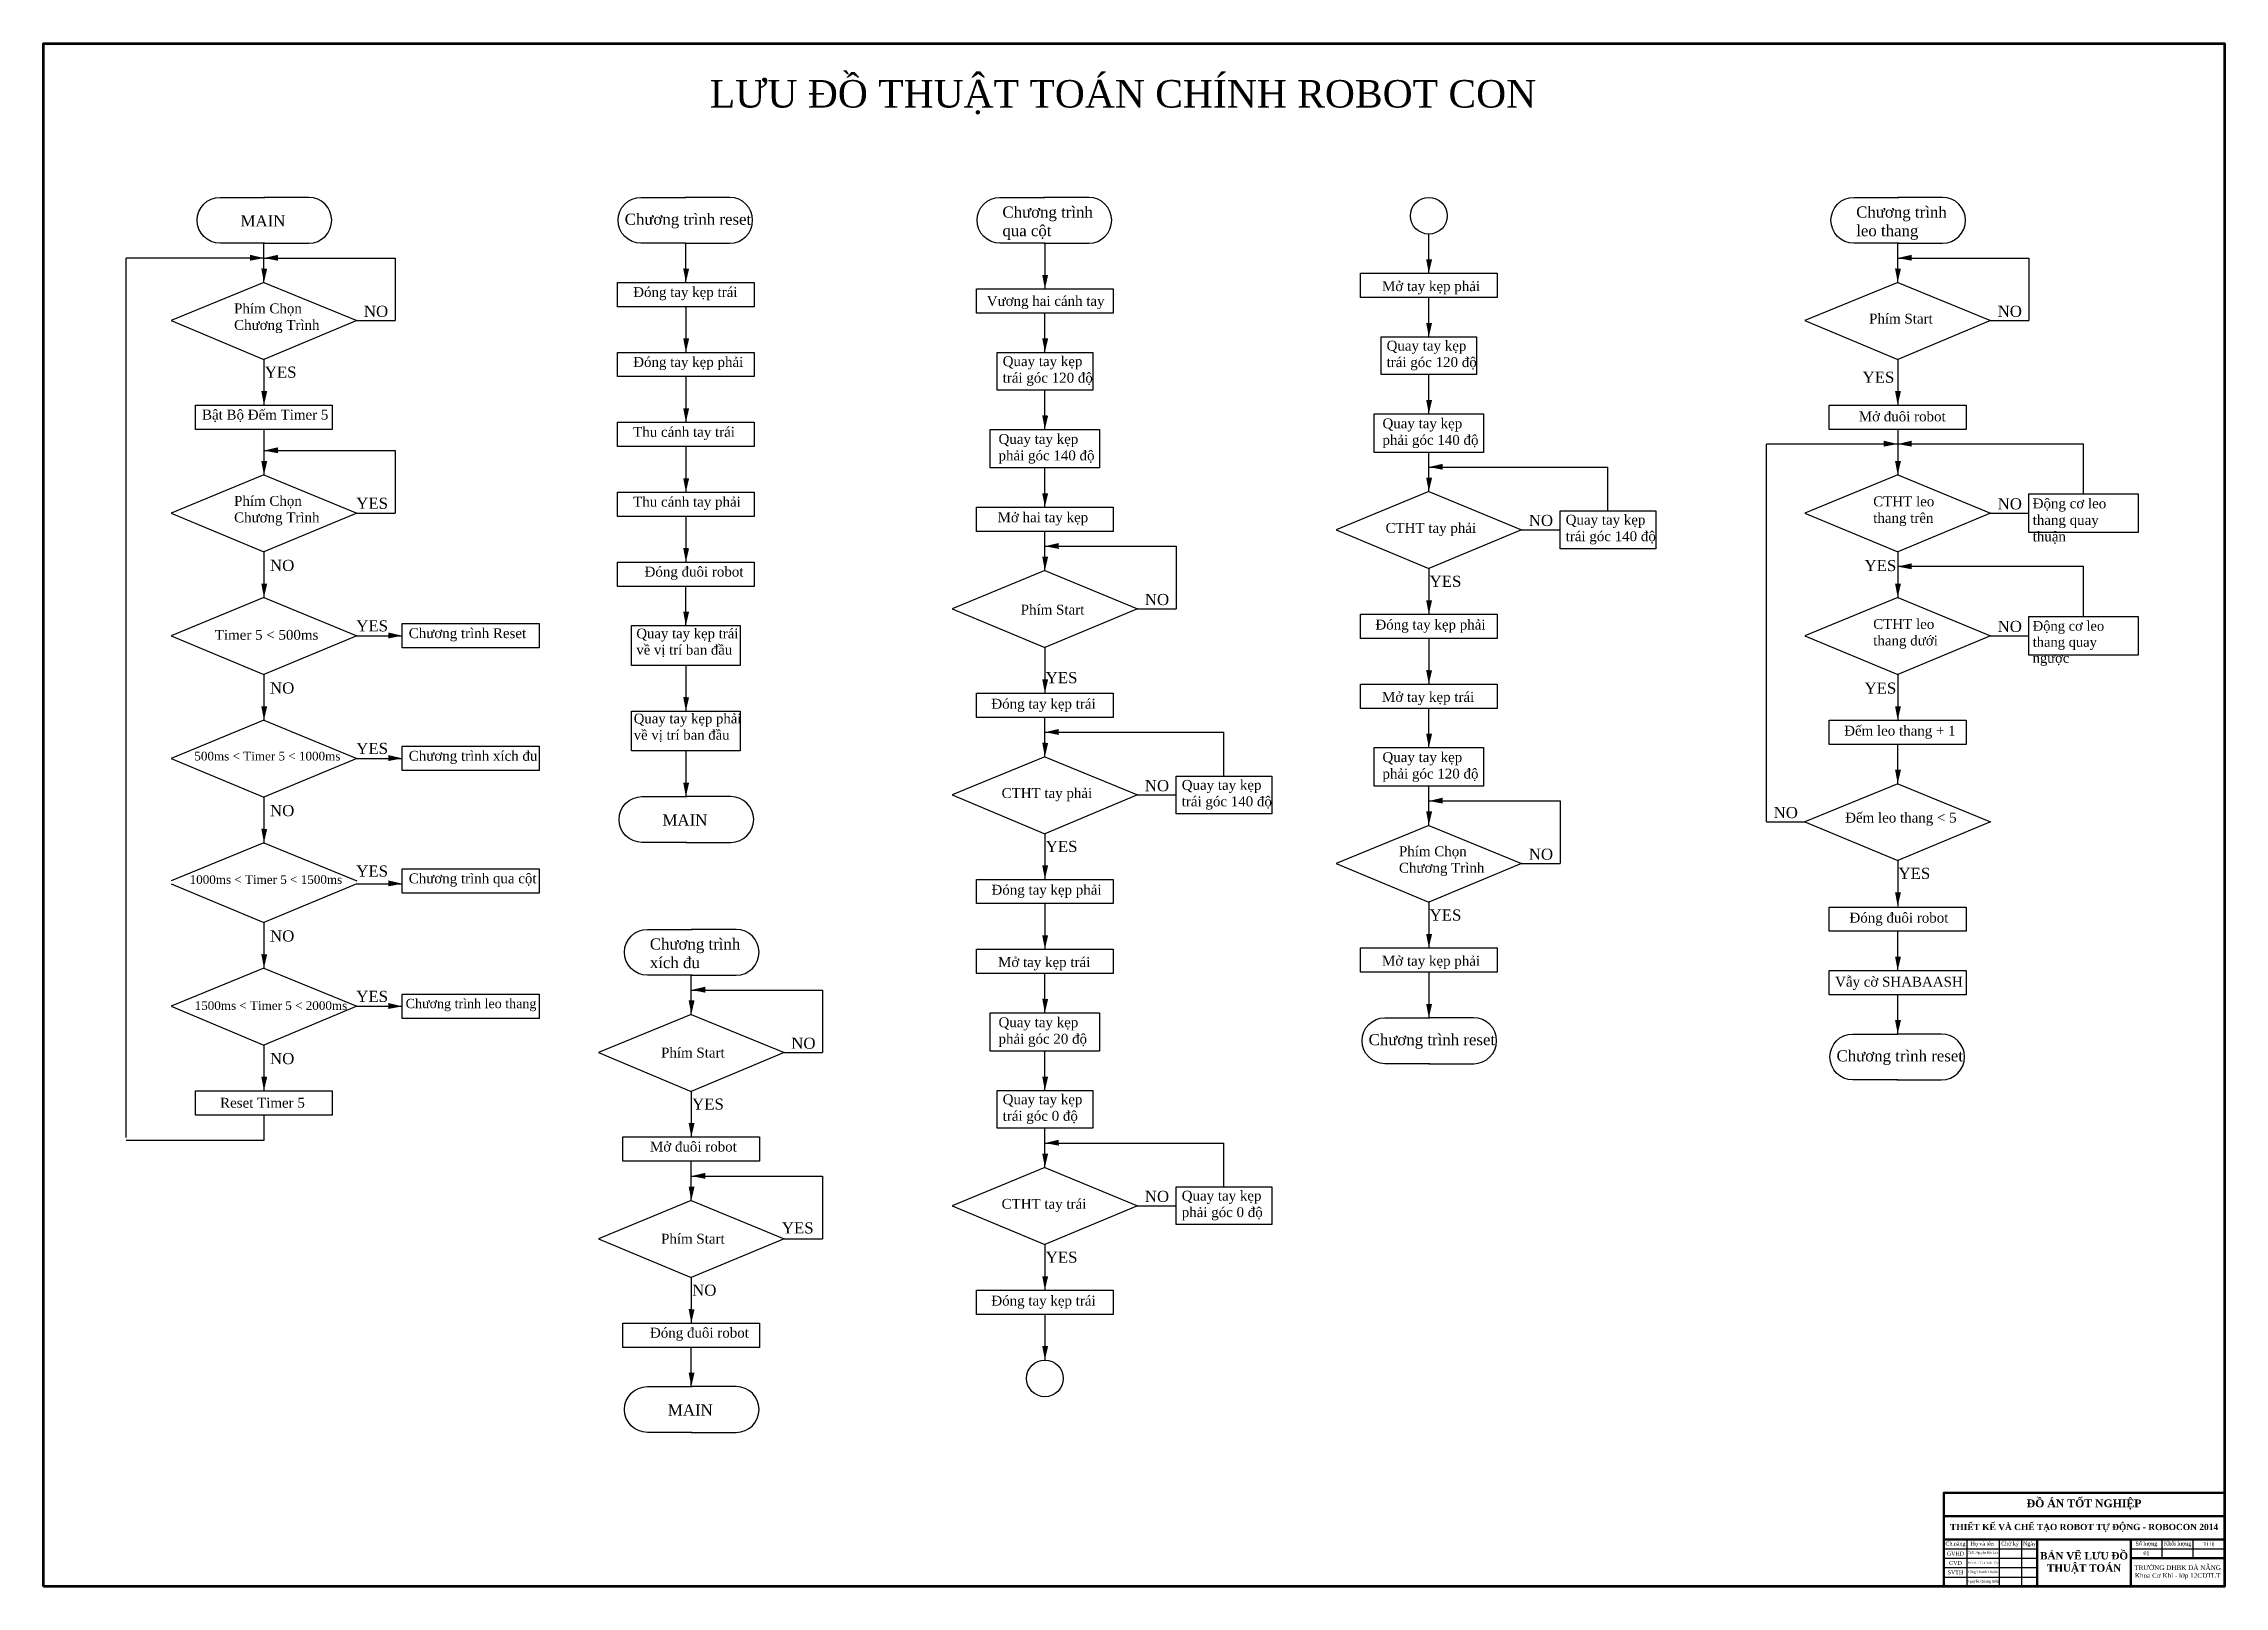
# Model space of a CAD drawing. Header units: millimetres. Extents: x 1065 to 3947, y -2666 to -625.
# Drawn here: x 2758 to 3947, y -1468 to -627 of the extents above; entities that cross this region are included whole.
import ezdxf

# ---------------------------------------------------------------- set-up
doc = ezdxf.new("R2010")
doc.units = ezdxf.units.MM
for name, color, linetype in [('DUONG BAO', 80, 'Continuous'), ('DUONGCINH', 1, 'Continuous'), ('PARTS', 7, 'Continuous'), ('WIRE', 7, 'Continuous')]:
    doc.layers.add(name, color=color, linetype=linetype)
doc.layers.add('net dam', color=7, linetype='Continuous', lineweight=35)
doc.layers.add('NETCOBAN', color=1, linetype='Continuous', lineweight=20)
doc.styles.add('Manh', font='times_0.ttf')
doc.styles.get("Standard").update_dxf_attribs({"font": 'times_0.ttf'})
doc.styles.add('style2', font='VTIMEN.TTF')

msp = doc.modelspace()

# ---------------------------------------------------------------- texts
at = {"layer": 'DUONG BAO', "color": 7, "lineweight": 30, "attachment_point": 1, "style": 'Manh'}
for s, insert, char_height, width in [('\\pt255;L{\\fTimes New Roman|b0|i0|c163|p18;Ư}U {\\fTimes New Roman|b0|i0|c238|p18;Đ}Ồ THUẬT TOÁN CHÍNH ROBOT CON', (3121.4049, -646.3689), 15, 646.221114), ('MAIN', (2865.5315, -720.1036), 6.075, 460.857866), ('Chương trình reset', (3075.0008, -719.1939), 6.075, 460.857866), ('Chương trình qua cột', (3280.9221, -715.3047), 6.075, 52.332626), ('Chương trình leo thang', (3746.4348, -715.3047), 6.075, 52.332626), ('Đóng tay kẹp trái', (3079.6181, -759.2322), 5.4, 66.720131), ('Mở tay kẹp phải', (3487.892, -756.024), 5.4, 66.720131), ('Phím Chọn Chương Trình', (2862.0294, -768.1574), 5.4, 60.639424), ('NO', (2932.7819, -769.3992), 6.075, 460.857866), ('Vương hai cánh tay', (3272.4034, -764.0673), 5.4, 66.720131), ('NO', (3823.5319, -769.3992), 6.075, 460.857866), ('Phím Start', (3753.4821, -773.7271), 5.4, 60.639424), ('Quay tay kẹp trái góc 120 độ', (3281.0698, -796.9275), 5.4, 52.37605), ('Quay tay kẹp trái góc 120 độ', (3490.4006, -788.4529), 5.4, 52.37605), ('YES', (2878.722, -802.563), 6.075, 460.857866), ('Đóng tay kẹp phải', (3079.6181, -797.339), 5.4, 66.720131), ('YES', (3749.883, -805.3268), 6.075, 460.857866), ('Bật Bộ Đếm Timer 5', (2844.5531, -826.0667), 5.4, 66.720131), ('Quay tay kẹp phải góc 140 độ', (3488.1506, -830.8279), 5.4, 53.895489), ('Mở đuôi robot', (3747.8574, -827.05), 5.4, 70.147777), ('Thu cánh tay trái', (3079.6181, -835.4457), 5.4, 66.720131), ('Quay tay kẹp phải góc 140 độ', (3278.8198, -839.3025), 5.4, 53.895489), ('Phím Chọn Chương Trình', (2862.0294, -873.0987), 5.4, 60.639424), ('YES', (2928.6139, -874.0258), 6.075, 460.857866), ('Thu cánh tay phải', (3079.6181, -873.5524), 5.4, 66.720131), ('CTHT leo thang trên', (3755.7186, -873.3614), 5.4, 51.795969), ('NO', (3823.5319, -874.3404), 6.075, 460.857866), ('Động cơ leo thang quay thuận', (3842.6544, -874.464), 5.4, 55.493285), ('Mở hai tay kẹp', (3278.3153, -882.0189), 5.4, 66.720131), ('CTHT tay phải', (3489.832, -887.809), 5.4, 60.639424), ('NO', (3567.8942, -883.4076), 6.075, 460.857866), ('Quay tay kẹp trái góc 140 độ', (3588.0276, -883.3443), 5.4, 52.37605), ('NO', (2881.6042, -907.9149), 6.075, 460.857866), ('Đóng đuôi robot', (3085.8271, -911.6591), 5.4, 66.720131), ('YES', (3750.9612, -907.9724), 6.075, 460.857866), ('NO', (3358.5633, -926.4997), 6.075, 460.857866), ('YES', (3513.8344, -916.5713), 6.075, 460.857866), ('Phím Start', (3290.9186, -932.3548), 5.4, 60.639424), ('Timer 5 < 500ms', (2851.4886, -946.1066), 5.4, 60.639424), ('YES', (2928.6139, -940.8603), 6.075, 460.857866), ('Chương trình Reset', (2957.2634, -945.2146), 5.4, 66.720131), ('Quay tay kẹp trái về vị trí ban đầu', (3081.3492, -945.3926), 5.325, 59.895564), ('Đóng tay kẹp phải', (3484.3029, -940.5112), 5.4, 77.207277), ('CTHT leo thang dưới', (3755.7186, -940.1959), 5.4, 51.795969), ('NO', (3823.5319, -941.1749), 6.075, 460.857866), ('Động cơ leo thang quay ngược', (3842.6544, -941.2985), 5.25, 56.331088), ('NO', (2881.6042, -974.7494), 6.075, 460.857866), ('YES', (3304.5035, -969.1065), 6.075, 460.857866), ('YES', (3750.9612, -974.8069), 6.075, 460.857866), ('Đóng tay kẹp trái', (3274.9126, -983.6724), 5.4, 70.147777), ('Mở tay kẹp trái', (3487.892, -979.9591), 5.4, 66.720131), ('Quay tay kẹp phải về vị trí ban đầu', (3079.909, -991.7676), 5.325, 59.895564), ('Đếm leo thang + 1', (3739.8811, -998.3476), 5.4, 70.147777), ('YES', (2928.6139, -1007.6948), 6.075, 460.857866), ('500ms < Timer 5 < 1000ms', (2840.3683, -1012.549), 4.725, 97.270763), ('Chương trình xích đu', (2957.2634, -1012.0491), 5.4, 71.210738), ('Quay tay kẹp phải góc 120 độ', (3488.1506, -1012.7624), 5.4, 53.895489), ('CTHT tay phải', (3280.5012, -1032.3533), 5.4, 60.639424), ('NO', (3358.5633, -1027.9518), 6.075, 460.857866), ('Quay tay kẹp trái góc 140 độ', (3378.6967, -1027.8886), 5.4, 52.37605), ('NO', (2881.6042, -1041.5839), 6.075, 460.857866), ('NO', (3701.3992, -1042.627), 6.075, 460.857866), ('Đếm leo thang < 5', (3740.4204, -1045.7405), 5.4, 60.639424), ('MAIN', (3095.5756, -1046.7386), 6.075, 460.857866), ('YES', (3304.5035, -1061.1156), 6.075, 460.857866), ('Phím Chọn Chương Trình', (3497.1417, -1064.1003), 5.4, 60.639424), ('NO', (3567.8942, -1065.342), 6.075, 460.857866), ('1000ms < Timer 5 < 1500ms', (2837.7785, -1079.8498), 4.725, 97.270763), ('YES', (2928.6139, -1074.5293), 6.075, 460.857866), ('Chương trình qua cột', (2957.2634, -1078.8836), 5.4, 71.556174), ('YES', (3769.472, -1075.7908), 6.075, 460.857866), ('Đóng tay kẹp phải', (3274.9721, -1085.0555), 5.4, 77.207277), ('YES', (3513.8344, -1098.5058), 6.075, 460.857866), ('Đóng đuôi robot', (3742.7626, -1100.2758), 5.4, 70.147777), ('NO', (2881.6042, -1109.9184), 6.075, 460.857866), ('Chương trình xích đu', (3088.6848, -1114.3047), 6.075, 52.332626), ('Mở tay kẹp trái', (3278.5612, -1124.5033), 5.4, 66.720131), ('Mở tay kẹp phải', (3487.892, -1123.7868), 5.4, 66.720131), ('Vẫy cờ SHABAASH', (3734.9355, -1135.1942), 5.4, 70.147777), ('1500ms < Timer 5 < 2000ms', (2840.5127, -1148.5274), 4.725, 97.270763), ('YES', (2928.6139, -1142.8638), 6.075, 460.857866), ('Chương trình leo thang', (2955.5698, -1147.2582), 5.0625, 75.232534), ('Quay tay kẹp phải góc 20 độ', (3278.8198, -1157.3066), 5.4, 53.895489), ('NO', (2881.6042, -1176.7529), 6.075, 460.857866), ('Phím Start', (3094.8323, -1173.8525), 5.4, 60.639424), ('NO', (3165.7819, -1168.3992), 6.075, 460.857866), ('Chương trình reset', (3480.6131, -1166.4391), 6.075, 460.857866), ('Chương trình reset', (3735.7067, -1175.2577), 6.075, 460.857866), ('Quay tay kẹp trái góc 0 độ', (3281.0698, -1199.3079), 5.4, 52.37605), ('Reset Timer 5', (2854.3978, -1201.1796), 5.4, 66.720131), ('YES', (3111.722, -1201.563), 6.075, 460.857866), ('Mở đuôi robot', (3088.783, -1225.0667), 5.4, 66.720131), ('CTHT tay trái', (3280.5012, -1256.2884), 5.4, 60.639424), ('NO', (3358.5633, -1251.8869), 6.075, 460.857866), ('Quay tay kẹp phải góc 0 độ', (3378.6967, -1251.8236), 5.4, 52.37605), ('YES', (3160.6632, -1269.0645), 6.075, 460.857866), ('Phím Start', (3094.8323, -1275.3046), 5.4, 60.639424), ('YES', (3304.5035, -1285.0507), 6.075, 460.857866), ('NO', (3111.722, -1303.0151), 6.075, 460.857866), ('Đóng tay kẹp trái', (3274.9126, -1309.0596), 5.4, 70.147777), ('Đóng đuôi robot', (3088.783, -1326.5188), 5.4, 66.720131), ('MAIN', (3098.5315, -1368.3689), 6.075, 460.857866)]:
    msp.add_mtext(s, dxfattribs=dict(at, insert=insert, char_height=char_height, width=width))
at = {"layer": 'NETCOBAN', "attachment_point": 5}
for s, insert, char_height, width in [('{\\fTimes New Roman|b1|i0|c0|p18;ĐỒ ÁN TỐT NGHIỆP}', (3870.6726, -1422.8911), 4.25, 153), ('{\\fTimes New Roman|b1|i0|c0|p18;THIẾT KẾ VÀ CHẾ TẠO ROBOT TỰ ĐỘNG - ROBOCON 2014}', (3870.6726, -1435.6411), 3.4, 145.767047), ('{\\fTimes New Roman|b0|i0|c0|p18;Ch.năng}', (3800.5476, -1444.5661), 2.125, 12.75), ('{\\fTimes New Roman|b0|i0|c0|p18;GVHD}', (3800.5476, -1449.6661), 2.125, 12.75), ('ThS. Nguyễn Đắc Lực', (3815.6591, -1449.23), 1.2, 16.900361), ('{\\fTimes New Roman|b0|i0|c0|p18;Họ và tên}', (3815.1192, -1444.507), 2.125, 12.75), ('{\\fTimes New Roman|b1|i0|c0|p18;BẢN VẼ LƯU ĐỒ THUẬT TOÁN}', (3870.6726, -1454.7661), 4, 49.016711), ('{\\fTimes New Roman|b0|i0|c0|p18;Số lượng} ', (3904.6726, -1444.5661), 2.125, 13.449568), ('{\\fTimes New Roman|b0|i0|c0|p18;01} ', (3904.6726, -1449.4572), 2.125, 13.449568), ('{\\fTimes New Roman|b0|i0|c0|p18;Khối lượng}', (3921.6726, -1444.5661), 2.125, 17), ('{\\fTimes New Roman|b0|i0|c0|p18;Tỉ lệ}', (3938.6726, -1444.5661), 2.125, 17), ('{\\fTimes New Roman|b0|i0|c0|p18;SVTH}', (3800.5476, -1459.8661), 2.125, 12.75), ('{\\fTimes New Roman|b0|i0|c0|p18;GVD}', (3800.5476, -1454.7661), 2.125, 12.75), ('Tống Thanh Thuận', (3815.3688, -1459.8347), 1.4, 20.152236), ('P.Gs/T.s Trần Xuân Tùy', (3815.6975, -1454.7668), 1.1, 20.140169), ('Nguyễn Quang Tiên', (3815.5568, -1464.9567), 1.4, 20.152236)]:
    msp.add_mtext(s, dxfattribs=dict(at, insert=insert, char_height=char_height, width=width))
at = {"layer": 'NETCOBAN', "attachment_point": 5, "style": 'style2'}
for s, insert, char_height, width in [('{\\fTimes New Roman|b0|i0|c0|p18;Chữ ký}', (3830.2976, -1444.5661), 2.125, 12.75), ('{\\fTimes New Roman|b0|i0|c0|p18;TRƯỜNG ĐHBK ĐÀ NẴNG\\PKhoa Cơ Khí - lớp 12CDTLT}', (3921.6726, -1459.8661), 2.55, 51)]:
    msp.add_mtext(s, dxfattribs=dict(at, insert=insert, char_height=char_height, width=width))
at = {"layer": 'NETCOBAN', "lineweight": 50, "insert": (3840.9226, -1444.5661), "char_height": 2.125, "width": 6.685836, "attachment_point": 5}
msp.add_mtext('{\\fTimes New Roman|b0|i0|c0|p18;Ngày}', dxfattribs=at)

# ---------------------------------------------------------------- blocks, each defined once
blk = doc.blocks.new('dfasd')
at = {"layer": 'WIRE', "lineweight": 30}
for points in [[(9671.8, 757.21), (9659.71, 757.21, -1), (9659.71, 769.55)], [(9671.53, 757.21), (9683.61, 757.21, 1), (9683.61, 769.55)]]:
    blk.add_lwpolyline(points, format="xyb", dxfattribs=at)
for points in [[(9659.71, 769.55), (9671.8, 769.55)], [(9683.61, 769.55), (9671.53, 769.55)]]:
    blk.add_lwpolyline(points, dxfattribs=at)

# ---------------------------------------------------------------- linework, layer by layer
at = {"lineweight": 30}
for p, q in [((3304.0814, -735.3329), (3304.0814, -760.1976)), ((2803.0947, -1222.8817), (2803.0947, -743.4224)), ((2878.2999, -743.4224), (2803.0947, -743.4224)), ((2878.2999, -743.4224), (2949.8644, -743.4224)), ((2949.8644, -743.4224), (2949.8644, -777.5361)), ((3769.0499, -743.4224), (3840.6144, -743.4224)), ((3840.6144, -743.4224), (3840.6144, -777.5361)), ((3108.344, -769.9505), (3108.344, -794.8152)), ((2928.8681, -777.5361), (2949.8644, -777.5361)), ((3819.6181, -777.5361), (3840.6144, -777.5361)), ((2878.2999, -798.6783), (2878.2999, -823.543)), ((3108.344, -808.0572), (3108.344, -832.9219)), ((3769.0499, -798.6783), (3769.0499, -823.543)), ((2878.2999, -836.785), (2878.2999, -861.6497)), ((3769.0499, -836.785), (3769.0499, -861.6497)), ((2878.2999, -848.3636), (2949.8644, -848.3636)), ((2949.8644, -848.3636), (2949.8644, -882.4773)), ((3108.344, -846.1639), (3108.344, -871.0286)), ((3697.4854, -1050.7639), (3697.4854, -844.7747)), ((3769.0499, -844.7747), (3697.4854, -844.7747)), ((3870.4269, -844.7747), (3769.0499, -844.7747)), ((3870.4269, -871.9773), (3870.4269, -844.7747)), ((3513.4122, -857.3602), (3611.0392, -857.3602)), ((3611.0392, -881.232), (3611.0392, -857.3602)), ((2928.8681, -882.4773), (2949.8644, -882.4773)), ((3108.344, -884.2706), (3108.344, -909.1354)), ((3563.9804, -891.5445), (3584.9767, -891.5445)), ((3819.6181, -882.4773), (3840.6144, -882.4773)), ((2878.2999, -903.6195), (2878.2999, -928.4842)), ((3304.0814, -900.5229), (3375.6458, -900.5229)), ((3375.6458, -900.5229), (3375.6458, -934.6367)), ((3769.0499, -903.6195), (3769.0499, -928.4842)), ((3513.4122, -912.6866), (3513.4122, -937.5514)), ((3870.4269, -911.6092), (3769.0499, -911.6092)), ((3870.4269, -938.8118), (3870.4269, -911.6092)), ((3354.6496, -934.6367), (3375.6458, -934.6367)), ((2928.8681, -949.3118), (2953.7329, -949.3118)), ((3513.4122, -950.7933), (3513.4122, -975.6581)), ((3819.6181, -949.3118), (3840.6144, -949.3118)), ((3304.0814, -955.7788), (3304.0814, -980.6436)), ((2878.2999, -970.454), (2878.2999, -995.3187)), ((3108.344, -965.5029), (3108.344, -990.3677)), ((3769.0499, -970.454), (3769.0499, -995.3187)), ((3304.0814, -1001.9044), (3401.7083, -1001.9044)), ((3401.7083, -1025.7763), (3401.7083, -1001.9044)), ((2928.8681, -1016.1463), (2953.7329, -1016.1463)), ((3108.344, -1012.1177), (3108.344, -1036.9824)), ((2878.2999, -1037.2885), (2878.2999, -1062.1532)), ((3354.6496, -1036.0888), (3375.6458, -1036.0888)), ((3513.4122, -1039.3652), (3584.9767, -1039.3652)), ((3584.9767, -1039.3652), (3584.9767, -1073.4789)), ((3304.0814, -1057.2309), (3304.0814, -1082.0956)), ((3697.4854, -1050.7639), (3718.4817, -1050.7639)), ((3563.9804, -1073.4789), (3584.9767, -1073.4789)), ((3769.0499, -1071.9061), (3769.0499, -1096.7708)), ((2928.8681, -1084.4808), (2953.7329, -1084.4808)), ((2878.2999, -1105.623), (2878.2999, -1130.4877)), ((3304.0814, -1095.3376), (3304.0814, -1120.2024)), ((3513.4122, -1094.6211), (3513.4122, -1119.4858)), ((3513.4122, -1132.7278), (3513.4122, -1157.5925)), ((2928.8681, -1151.3153), (2953.7329, -1151.3153)), ((3111.2999, -1142.4224), (3182.8644, -1142.4224)), ((3182.8644, -1142.4224), (3182.8644, -1176.5361)), ((2878.2999, -1172.4575), (2878.2999, -1197.3222)), ((3161.8681, -1176.5361), (3182.8644, -1176.5361)), ((3111.2999, -1197.6783), (3111.2999, -1222.543)), ((2878.2999, -1210.5642), (2878.2999, -1224.3817)), ((2878.2999, -1224.3817), (2803.0947, -1224.3817)), ((3304.0814, -1225.8395), (3401.7083, -1225.8395)), ((3401.7083, -1249.7113), (3401.7083, -1225.8395)), ((3111.2999, -1243.8745), (3182.8644, -1243.8745)), ((3182.8644, -1243.8745), (3182.8644, -1277.9882)), ((3354.6496, -1260.0238), (3375.6458, -1260.0238)), ((3161.8681, -1277.9882), (3182.8644, -1277.9882)), ((3304.0814, -1281.166), (3304.0814, -1306.0307)), ((3111.2999, -1299.1303), (3111.2999, -1323.9951)), ((3304.0814, -1319.2727), (3304.0814, -1344.1374))]:
    msp.add_line(p, q, dxfattribs=at)
for points in [[(3071.0667, -756.7085), (3145.6214, -756.7085), (3145.6214, -769.9505), (3071.0667, -769.9505)], [(3266.804, -760.1976), (3341.3587, -760.1976), (3341.3587, -773.4396), (3266.804, -773.4396)], [(3476.1349, -751.723), (3550.6896, -751.723), (3550.6896, -764.965), (3476.1349, -764.965)], [(3071.0667, -794.8152), (3145.6214, -794.8152), (3145.6214, -808.0572), (3071.0667, -808.0572)], [(3278.0189, -794.8152), (3330.1439, -794.8152), (3330.1439, -815.4402), (3278.0189, -815.4402)], [(3487.3497, -786.3406), (3539.4747, -786.3406), (3539.4747, -806.9656), (3487.3497, -806.9656)], [(2841.0226, -823.543), (2915.5772, -823.543), (2915.5772, -836.785), (2841.0226, -836.785)], [(3483.5997, -828.3413), (3543.2247, -828.3413), (3543.2247, -849.3413), (3483.5997, -849.3413)], [(3731.7726, -823.543), (3806.3272, -823.543), (3806.3272, -836.785), (3731.7726, -836.785)], [(3071.0667, -832.9219), (3145.6214, -832.9219), (3145.6214, -846.1639), (3071.0667, -846.1639)], [(3274.2689, -836.8158), (3333.8939, -836.8158), (3333.8939, -857.8158), (3274.2689, -857.8158)], [(3071.0667, -871.0286), (3145.6214, -871.0286), (3145.6214, -884.2706), (3071.0667, -884.2706)], [(3266.804, -879.1915), (3341.3587, -879.1915), (3341.3587, -892.4334), (3266.804, -892.4334)], [(3840.6144, -871.9773), (3900.2394, -871.9773), (3900.2394, -892.9773), (3840.6144, -892.9773)], [(3584.9767, -881.232), (3637.1017, -881.232), (3637.1017, -901.857), (3584.9767, -901.857)], [(3071.0667, -909.1354), (3145.6214, -909.1354), (3145.6214, -922.3773), (3071.0667, -922.3773)], [(3476.1349, -937.5514), (3550.6896, -937.5514), (3550.6896, -950.7933), (3476.1349, -950.7933)], [(3840.6144, -938.8118), (3900.2394, -938.8118), (3900.2394, -959.8118), (3840.6144, -959.8118)], [(2953.7329, -942.6908), (3028.2875, -942.6908), (3028.2875, -955.9328), (2953.7329, -955.9328)], [(3078.719, -943.7529), (3137.969, -943.7529), (3137.969, -965.5029), (3078.719, -965.5029)], [(3266.804, -980.6436), (3341.3587, -980.6436), (3341.3587, -993.8855), (3266.804, -993.8855)], [(3476.1349, -975.6581), (3550.6896, -975.6581), (3550.6896, -988.9001), (3476.1349, -988.9001)], [(3078.719, -990.3677), (3137.969, -990.3677), (3137.969, -1012.1177), (3078.719, -1012.1177)], [(3731.7726, -995.3187), (3806.3272, -995.3187), (3806.3272, -1008.5607), (3731.7726, -1008.5607)], [(2953.7329, -1009.5253), (3028.2875, -1009.5253), (3028.2875, -1022.7673), (2953.7329, -1022.7673)], [(3483.5997, -1010.2757), (3543.2247, -1010.2757), (3543.2247, -1031.2757), (3483.5997, -1031.2757)], [(3375.6458, -1025.7763), (3427.7708, -1025.7763), (3427.7708, -1046.4013), (3375.6458, -1046.4013)], [(2953.7329, -1076.3598), (3028.2875, -1076.3598), (3028.2875, -1089.6018), (2953.7329, -1089.6018)], [(3266.804, -1082.0956), (3341.3587, -1082.0956), (3341.3587, -1095.3376), (3266.804, -1095.3376)], [(3731.7726, -1097.176), (3806.3272, -1097.176), (3806.3272, -1110.418), (3731.7726, -1110.418)], [(3266.804, -1120.2024), (3341.3587, -1120.2024), (3341.3587, -1133.4443), (3266.804, -1133.4443)], [(3476.1349, -1119.4858), (3550.6896, -1119.4858), (3550.6896, -1132.7278), (3476.1349, -1132.7278)], [(3731.7726, -1131.7936), (3806.3272, -1131.7936), (3806.3272, -1145.0356), (3731.7726, -1145.0356)], [(2953.7329, -1144.6943), (3028.2875, -1144.6943), (3028.2875, -1157.9363), (2953.7329, -1157.9363)], [(3274.2689, -1154.82), (3333.8939, -1154.82), (3333.8939, -1175.82), (3274.2689, -1175.82)], [(2841.0226, -1197.3222), (2915.5772, -1197.3222), (2915.5772, -1210.5642), (2841.0226, -1210.5642)], [(3278.0189, -1197.1956), (3330.1439, -1197.1956), (3330.1439, -1217.8206), (3278.0189, -1217.8206)], [(3074.0226, -1222.543), (3148.5772, -1222.543), (3148.5772, -1235.785), (3074.0226, -1235.785)], [(3375.6458, -1249.7113), (3427.7708, -1249.7113), (3427.7708, -1270.3363), (3375.6458, -1270.3363)], [(3266.804, -1306.0307), (3341.3587, -1306.0307), (3341.3587, -1319.2727), (3266.804, -1319.2727)], [(3074.0226, -1323.9951), (3148.5772, -1323.9951), (3148.5772, -1337.2371), (3074.0226, -1337.2371)]]:
    msp.add_lwpolyline(points, close=True, dxfattribs=at)
for centre in [(3513.4122, -720.3474), (3304.0814, -1354.1374)]:
    msp.add_circle(centre, 10, dxfattribs=at)
at = {"layer": 'DUONG BAO', "color": 7, "lineweight": 30}
for points in [[(2870.6841, -744.8569), (2870.7308, -741.6418), (2878.2999, -743.4224)], [(2885.9157, -744.8569), (2885.869, -741.6418), (2878.2999, -743.4224)], [(3511.9778, -744.1072), (3515.1928, -744.154), (3513.4122, -751.723)], [(3776.6657, -744.8569), (3776.619, -741.6418), (3769.0499, -743.4224)], [(2876.8654, -749.0927), (2880.0804, -749.1394), (2878.2999, -756.7085)], [(3106.9096, -749.0927), (3110.1246, -749.1394), (3108.344, -756.7085)], [(3302.6469, -752.5818), (3305.8619, -752.6286), (3304.0814, -760.1976)], [(3767.6154, -749.0927), (3770.8304, -749.1394), (3769.0499, -756.7085)], [(3511.9778, -778.7248), (3515.1928, -778.7716), (3513.4122, -786.3406)], [(3106.9096, -787.1994), (3110.1246, -787.2461), (3108.344, -794.8152)], [(3302.6469, -787.1994), (3305.8619, -787.2461), (3304.0814, -794.8152)], [(2876.8654, -815.9272), (2880.0804, -815.9739), (2878.2999, -823.543)], [(3767.6154, -815.9272), (3770.8304, -815.9739), (3769.0499, -823.543)], [(3106.9096, -825.3061), (3110.1246, -825.3529), (3108.344, -832.9219)], [(3302.6469, -829.2), (3305.8619, -829.2468), (3304.0814, -836.8158)], [(3511.9778, -820.7254), (3515.1928, -820.7722), (3513.4122, -828.3413)], [(3761.4341, -846.2092), (3761.4808, -842.9942), (3769.0499, -844.7747)], [(3776.6657, -846.2092), (3776.619, -842.9942), (3769.0499, -844.7747)], [(2876.8654, -854.0339), (2880.0804, -854.0806), (2878.2999, -861.6497)], [(2885.9157, -849.7981), (2885.869, -846.5831), (2878.2999, -848.3636)], [(3521.0281, -858.7946), (3520.9813, -855.5796), (3513.4122, -857.3602)], [(3767.6154, -854.0339), (3770.8304, -854.0806), (3769.0499, -861.6497)], [(3106.9096, -863.4128), (3110.1246, -863.4596), (3108.344, -871.0286)], [(3511.9778, -863.101), (3515.1928, -863.1478), (3513.4122, -870.7169)], [(3302.6469, -871.5756), (3305.8619, -871.6224), (3304.0814, -879.1915)], [(3106.9096, -901.5195), (3110.1246, -901.5663), (3108.344, -909.1354)], [(3311.6972, -901.9574), (3311.6504, -898.7424), (3304.0814, -900.5229)], [(3302.6469, -906.1932), (3305.8619, -906.24), (3304.0814, -913.8091)], [(3776.6657, -913.0437), (3776.619, -909.8287), (3769.0499, -911.6092)], [(2876.8654, -920.8684), (2880.0804, -920.9151), (2878.2999, -928.4842)], [(3767.6154, -920.8684), (3770.8304, -920.9151), (3769.0499, -928.4842)], [(3106.9096, -936.1371), (3110.1246, -936.1839), (3108.344, -943.7529)], [(3511.9778, -929.9355), (3515.1928, -929.9823), (3513.4122, -937.5514)], [(2946.117, -950.7463), (2946.1638, -947.5313), (2953.7329, -949.3118)], [(3302.6469, -973.0277), (3305.8619, -973.0745), (3304.0814, -980.6436)], [(3511.9778, -968.0423), (3515.1928, -968.089), (3513.4122, -975.6581)], [(3106.9096, -982.7519), (3110.1246, -982.7986), (3108.344, -990.3677)], [(2876.8654, -987.7029), (2880.0804, -987.7496), (2878.2999, -995.3187)], [(3767.6154, -987.7029), (3770.8304, -987.7496), (3769.0499, -995.3187)], [(3302.6469, -1007.6453), (3305.8619, -1007.6921), (3304.0814, -1015.2611)], [(3311.6972, -1003.3389), (3311.6504, -1000.1239), (3304.0814, -1001.9044)], [(3511.9778, -1002.6598), (3515.1928, -1002.7066), (3513.4122, -1010.2757)], [(2946.117, -1017.5808), (2946.1638, -1014.3658), (2953.7329, -1016.1463)], [(3767.6154, -1022.3205), (3770.8304, -1022.3672), (3769.0499, -1029.9363)], [(3106.9096, -1029.3666), (3110.1246, -1029.4134), (3108.344, -1036.9824)], [(3511.9778, -1045.0355), (3515.1928, -1045.0822), (3513.4122, -1052.6513)], [(3521.0281, -1040.7997), (3520.9813, -1037.5847), (3513.4122, -1039.3652)], [(2876.8654, -1054.5374), (2880.0804, -1054.5841), (2878.2999, -1062.1532)], [(3302.6469, -1074.4798), (3305.8619, -1074.5266), (3304.0814, -1082.0956)], [(2946.117, -1085.9153), (2946.1638, -1082.7003), (2953.7329, -1084.4808)], [(3767.6154, -1089.155), (3770.8304, -1089.2017), (3769.0499, -1096.7708)], [(3302.6469, -1112.5865), (3305.8619, -1112.6333), (3304.0814, -1120.2024)], [(3511.9778, -1111.87), (3515.1928, -1111.9167), (3513.4122, -1119.4858)], [(2876.8654, -1122.8719), (2880.0804, -1122.9186), (2878.2999, -1130.4877)], [(3767.6154, -1124.1778), (3770.8304, -1124.2246), (3769.0499, -1131.7936)], [(3118.9157, -1143.8569), (3118.869, -1140.6418), (3111.2999, -1142.4224)], [(2946.117, -1152.7498), (2946.1638, -1149.5348), (2953.7329, -1151.3153)], [(3109.8654, -1148.0927), (3113.0804, -1148.1394), (3111.2999, -1155.7085)], [(3302.6469, -1147.2041), (3305.8619, -1147.2509), (3304.0814, -1154.82)], [(3511.9778, -1149.9767), (3515.1928, -1150.0235), (3513.4122, -1157.5925)], [(3767.6154, -1158.7954), (3770.8304, -1158.8422), (3769.0499, -1166.4112)], [(2876.8654, -1189.7064), (2880.0804, -1189.7531), (2878.2999, -1197.3222)], [(3302.6469, -1189.5797), (3305.8619, -1189.6265), (3304.0814, -1197.1956)], [(3109.8654, -1214.9272), (3113.0804, -1214.9739), (3111.2999, -1222.543)], [(3311.6972, -1227.274), (3311.6504, -1224.059), (3304.0814, -1225.8395)], [(3302.6469, -1231.5804), (3305.8619, -1231.6271), (3304.0814, -1239.1962)], [(3118.9157, -1245.3089), (3118.869, -1242.0939), (3111.2999, -1243.8745)], [(3109.8654, -1249.5448), (3113.0804, -1249.5915), (3111.2999, -1257.1606)], [(3302.6469, -1298.4149), (3305.8619, -1298.4616), (3304.0814, -1306.0307)], [(3109.8654, -1316.3793), (3113.0804, -1316.426), (3111.2999, -1323.9951)], [(3302.6469, -1336.5216), (3305.8619, -1336.5684), (3304.0814, -1344.1374)], [(3109.8654, -1350.9968), (3113.0804, -1351.0436), (3111.2999, -1358.6127)]]:
    msp.add_solid(points, dxfattribs=at)
at = {"layer": 'DUONGCINH'}
for p, q in [((3794.1726, -1447.1161), (3845.1726, -1447.1161)), ((3806.9226, -1467.5161), (3806.9226, -1442.0161)), ((3824.5976, -1467.5161), (3824.5976, -1442.0161)), ((3836.6726, -1467.5161), (3836.6726, -1442.0161)), ((3896.1726, -1447.1161), (3947.1726, -1447.1161)), ((3913.1726, -1452.2161), (3913.1726, -1442.0161)), ((3930.1726, -1452.2161), (3930.1726, -1442.0161)), ((3794.1726, -1452.2161), (3845.1726, -1452.2161)), ((3794.1726, -1457.3161), (3845.1726, -1457.3161)), ((3794.1726, -1462.4161), (3845.1726, -1462.4161))]:
    msp.add_line(p, q, dxfattribs=at)
at = {"layer": 'net dam', "color": 7, "lineweight": 60}
msp.add_lwpolyline([(2758.1726, -1467.5161), (2758.1726, -626.5161), (3947.1726, -626.5161), (3947.1726, -1467.5161), (2758.1726, -1467.5161)], close=True, dxfattribs=at)
at = {"layer": 'NETCOBAN', "lineweight": 50}
for p, q in [((3794.1726, -1429.2661), (3947.1726, -1429.2661)), ((3794.1726, -1442.0161), (3947.1726, -1442.0161)), ((3845.1726, -1467.5161), (3845.1726, -1442.0161)), ((3896.1726, -1467.5161), (3896.1726, -1442.0161)), ((3896.1726, -1452.2161), (3947.1726, -1452.2161))]:
    msp.add_line(p, q, dxfattribs=at)
at = {"layer": 'NETCOBAN'}
msp.add_line((3794.1726, -1467.5161), (3794.1726, -1442.0161), dxfattribs=at)
at = {"layer": 'NETCOBAN', "lineweight": 50}
msp.add_lwpolyline([(3947.1726, -1467.5161), (3794.1726, -1467.5161), (3794.1726, -1416.5161), (3947.1726, -1416.5161)], close=True, dxfattribs=at)
at = {"layer": 'PARTS', "lineweight": 30}
for p, q in [((2878.2999, -756.7085), (2878.2999, -735.3329)), ((3108.344, -756.7085), (3108.344, -735.3329)), ((3513.4122, -751.723), (3513.4122, -730.3474)), ((3769.0499, -756.7085), (3769.0499, -735.3329)), ((2878.2999, -756.7085), (2827.7317, -777.5361)), ((2878.2999, -756.7085), (2928.8681, -777.5361)), ((3769.0499, -756.7085), (3718.4817, -777.5361)), ((3769.0499, -756.7085), (3819.6181, -777.5361)), ((3513.4122, -786.3406), (3513.4122, -764.965)), ((2827.7317, -777.5361), (2878.2999, -798.6783)), ((2928.8681, -777.5361), (2878.2999, -798.6783)), ((3304.0814, -794.8152), (3304.0814, -773.4396)), ((3718.4817, -777.5361), (3769.0499, -798.6783)), ((3819.6181, -777.5361), (3769.0499, -798.6783)), ((3513.4122, -828.3413), (3513.4122, -806.9656)), ((3304.0814, -836.8158), (3304.0814, -815.4402)), ((3513.4122, -870.7169), (3513.4122, -849.3413)), ((2878.2999, -861.6497), (2827.7317, -882.4773)), ((2878.2999, -861.6497), (2928.8681, -882.4773)), ((3304.0814, -879.1915), (3304.0814, -857.8158)), ((3769.0499, -861.6497), (3718.4817, -882.4773)), ((3769.0499, -861.6497), (3819.6181, -882.4773)), ((3513.4122, -870.7169), (3462.844, -891.5445)), ((3513.4122, -870.7169), (3563.9804, -891.5445)), ((2827.7317, -882.4773), (2878.2999, -903.6195)), ((2928.8681, -882.4773), (2878.2999, -903.6195)), ((3462.844, -891.5445), (3513.4122, -912.6866)), ((3563.9804, -891.5445), (3513.4122, -912.6866)), ((3718.4817, -882.4773), (3769.0499, -903.6195)), ((3819.6181, -882.4773), (3769.0499, -903.6195)), ((3304.0814, -913.8091), (3304.0814, -892.4334)), ((3304.0814, -913.8091), (3253.5132, -934.6367)), ((3304.0814, -913.8091), (3354.6496, -934.6367)), ((3108.344, -943.7529), (3108.344, -922.3773)), ((2878.2999, -928.4842), (2827.7317, -949.3118)), ((2878.2999, -928.4842), (2928.8681, -949.3118)), ((3253.5132, -934.6367), (3304.0814, -955.7788)), ((3354.6496, -934.6367), (3304.0814, -955.7788)), ((3769.0499, -928.4842), (3718.4817, -949.3118)), ((3769.0499, -928.4842), (3819.6181, -949.3118)), ((2827.7317, -949.3118), (2878.2999, -970.454)), ((2928.8681, -949.3118), (2878.2999, -970.454)), ((3718.4817, -949.3118), (3769.0499, -970.454)), ((3819.6181, -949.3118), (3769.0499, -970.454)), ((2878.2999, -995.3187), (2827.7317, -1016.1463)), ((2878.2999, -995.3187), (2928.8681, -1016.1463)), ((3304.0814, -1015.2611), (3304.0814, -993.8855)), ((3513.4122, -1010.2757), (3513.4122, -988.9001)), ((3769.0499, -1029.9363), (3769.0499, -1008.5607)), ((2827.7317, -1016.1463), (2878.2999, -1037.2885)), ((2928.8681, -1016.1463), (2878.2999, -1037.2885)), ((3304.0814, -1015.2611), (3253.5132, -1036.0888)), ((3304.0814, -1015.2611), (3354.6496, -1036.0888)), ((3513.4122, -1052.6513), (3513.4122, -1031.2757)), ((3769.0499, -1029.9363), (3718.4817, -1050.7639)), ((3769.0499, -1029.9363), (3819.6181, -1050.7639)), ((3253.5132, -1036.0888), (3304.0814, -1057.2309)), ((3354.6496, -1036.0888), (3304.0814, -1057.2309)), ((3513.4122, -1052.6513), (3462.844, -1073.4789)), ((3513.4122, -1052.6513), (3563.9804, -1073.4789)), ((3718.4817, -1050.7639), (3769.0499, -1071.9061)), ((3819.6181, -1050.7639), (3769.0499, -1071.9061)), ((2878.2999, -1062.1532), (2827.7317, -1082.9808)), ((2878.2999, -1062.1532), (2928.8681, -1082.9808)), ((3462.844, -1073.4789), (3513.4122, -1094.6211)), ((3563.9804, -1073.4789), (3513.4122, -1094.6211)), ((2827.7317, -1084.4808), (2878.2999, -1105.623)), ((2928.8681, -1084.4808), (2878.2999, -1105.623)), ((3769.0499, -1131.7936), (3769.0499, -1110.418)), ((2878.2999, -1130.4877), (2827.7317, -1151.3153)), ((2878.2999, -1130.4877), (2928.8681, -1151.3153)), ((3111.2999, -1155.7085), (3111.2999, -1134.3329)), ((3304.0814, -1154.82), (3304.0814, -1133.4443)), ((2827.7317, -1151.3153), (2878.2999, -1172.4575)), ((2928.8681, -1151.3153), (2878.2999, -1172.4575)), ((3769.0499, -1166.4112), (3769.0499, -1145.0356)), ((3111.2999, -1155.7085), (3060.7317, -1176.5361)), ((3111.2999, -1155.7085), (3161.8681, -1176.5361)), ((3060.7317, -1176.5361), (3111.2999, -1197.6783)), ((3161.8681, -1176.5361), (3111.2999, -1197.6783)), ((3304.0814, -1197.1956), (3304.0814, -1175.82)), ((3304.0814, -1239.1962), (3304.0814, -1217.8206)), ((3111.2999, -1257.1606), (3111.2999, -1235.785)), ((3304.0814, -1239.1962), (3253.5132, -1260.0238)), ((3304.0814, -1239.1962), (3354.6496, -1260.0238)), ((3111.2999, -1257.1606), (3060.7317, -1277.9882)), ((3111.2999, -1257.1606), (3161.8681, -1277.9882)), ((3253.5132, -1260.0238), (3304.0814, -1281.166)), ((3354.6496, -1260.0238), (3304.0814, -1281.166)), ((3060.7317, -1277.9882), (3111.2999, -1299.1303)), ((3161.8681, -1277.9882), (3111.2999, -1299.1303)), ((3111.2999, -1358.6127), (3111.2999, -1337.2371))]:
    msp.add_line(p, q, dxfattribs=at)
at = {"layer": 'WIRE', "lineweight": 30}
for points in [[(3108.8882, -1061.9679), (3084.416, -1061.9679, -1), (3084.416, -1036.9824)], [(3108.344, -1061.9679), (3132.8162, -1061.9679, 1), (3132.8162, -1036.9824)], [(3111.844, -1134.3329), (3087.3719, -1134.3329, -1), (3087.3719, -1109.3474)], [(3111.2999, -1134.3329), (3135.7721, -1134.3329, 1), (3135.7721, -1109.3474)], [(3513.9564, -1182.578), (3489.4842, -1182.578, -1), (3489.4842, -1157.5925)], [(3513.4122, -1182.578), (3537.8844, -1182.578, 1), (3537.8844, -1157.5925)], [(3769.0499, -1191.3967), (3744.5777, -1191.3967, -1), (3744.5777, -1166.4112)], [(3768.5058, -1191.3967), (3792.978, -1191.3967, 1), (3792.978, -1166.4112)], [(3111.844, -1383.5981), (3087.3719, -1383.5981, -1), (3087.3719, -1358.6127)], [(3111.2999, -1383.5981), (3135.7721, -1383.5981, 1), (3135.7721, -1358.6127)]]:
    msp.add_lwpolyline(points, format="xyb", dxfattribs=at)
for points in [[(3084.416, -1036.9824), (3108.8882, -1036.9824)], [(3132.8162, -1036.9824), (3108.344, -1036.9824)], [(3087.3719, -1109.3474), (3111.844, -1109.3474)], [(3135.7721, -1109.3474), (3111.2999, -1109.3474)], [(3489.4842, -1157.5925), (3513.9564, -1157.5925)], [(3537.8844, -1157.5925), (3513.4122, -1157.5925)], [(3744.5777, -1166.4112), (3769.0499, -1166.4112)], [(3792.978, -1166.4112), (3768.5058, -1166.4112)], [(3087.3719, -1358.6127), (3111.844, -1358.6127)], [(3135.7721, -1358.6127), (3111.2999, -1358.6127)]]:
    msp.add_lwpolyline(points, dxfattribs=at)

# ---------------------------------------------------------------- block references
at = {"layer": 'net dam', "lineweight": 30, "xscale": 2.024999999999864, "yscale": 2.025000000000091, "zscale": 2.025}
for p in [(-16706.5448, -2268.6848), (-16477.0448, -2268.6848), (-16281.3074, -2268.6848), (-15815.7948, -2268.6848)]:
    msp.add_blockref('dfasd', p, dxfattribs=at)

msp.set_redraw_order([(e.dxf.handle, doc.entitydb.next_handle()) for e in msp.query("TEXT MTEXT ATTDEF DIMENSION ARC_DIMENSION")])  # texts and dimensions are drawn at this point

doc.saveas('drawing.dxf')
